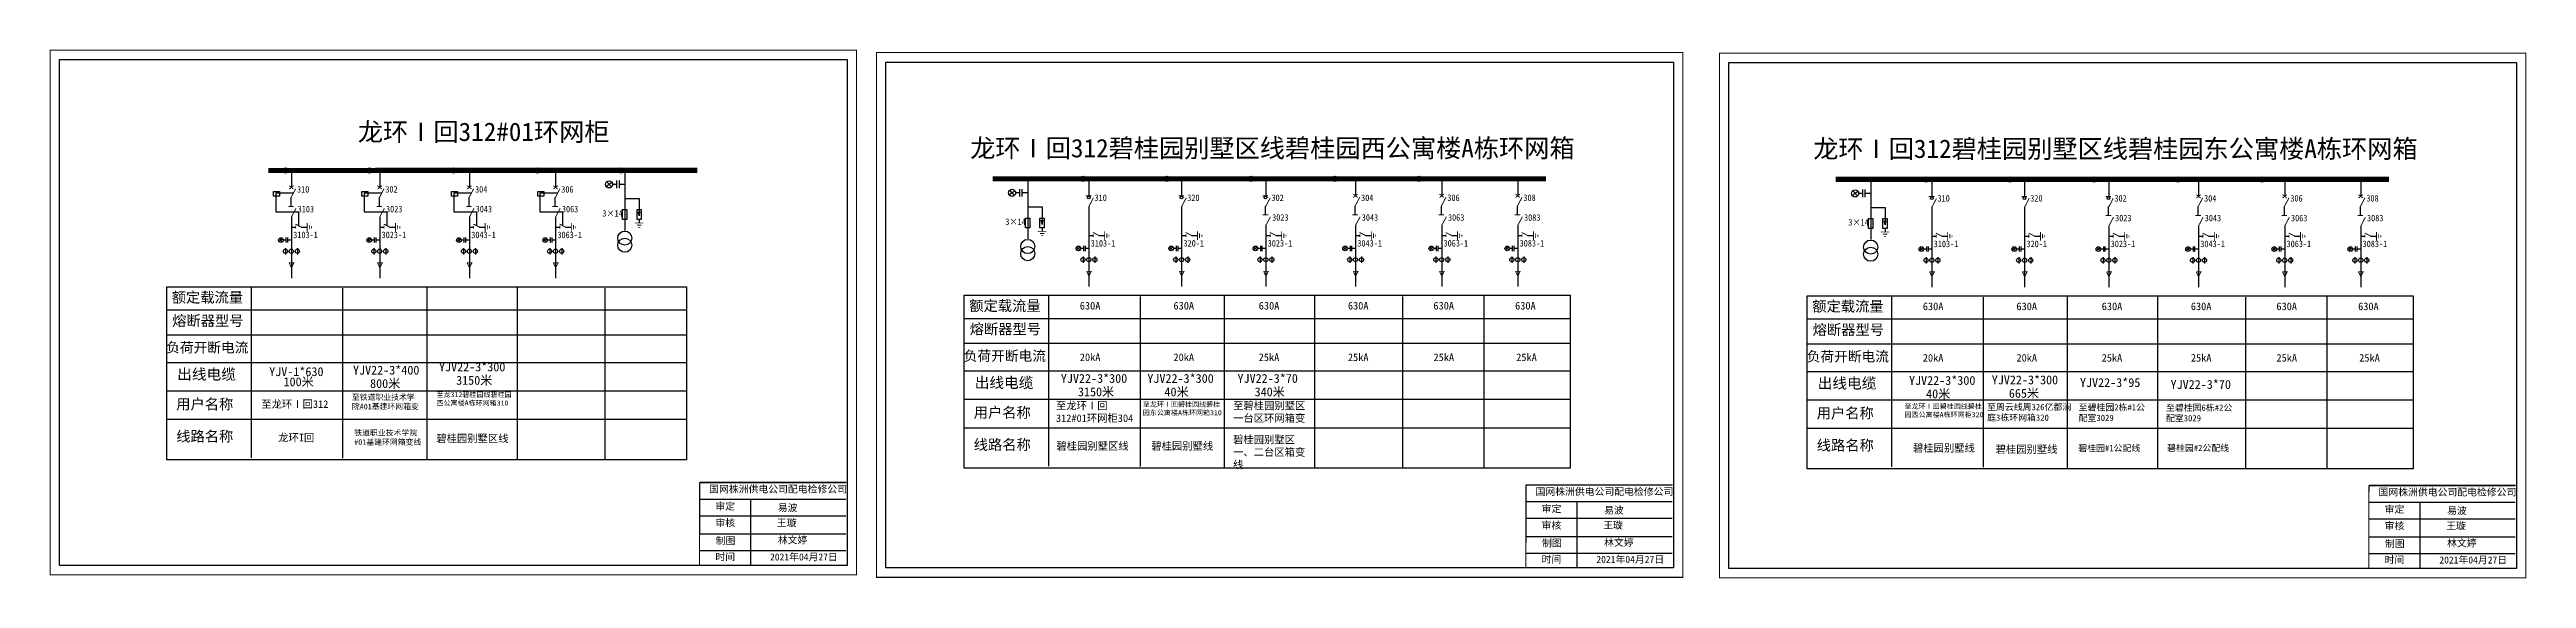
# Model space of a CAD drawing. Header units: millimetres. Extents: x 1133 to 1718, y 1533 to 1657.
import ezdxf

# ---------------------------------------------------------------- set-up
doc = ezdxf.new("R2010")
doc.units = ezdxf.units.MM
doc.linetypes.add('CENTER', pattern=[50.8, 31.75, -6.35, 6.35, -6.35])
doc.layers.add('1', color=7, linetype='Continuous')
doc.layers.add('2', color=7, linetype='Continuous')
doc.styles.add('HZ', font='simkai_0.ttf')
doc.styles.add('STYLE1', font='txt.shx', dxfattribs={"height": 2.6})
doc.styles.add('字体', font='simkai_0.ttf', dxfattribs={"height": 2.5})
doc.styles.add('道路名', font='simhei.ttf', dxfattribs={"width": 0.8})

msp = doc.modelspace()

# ---------------------------------------------------------------- texts
at = {"color": 0, "linetype": 'Continuous', "style": '道路名', "width": 0.8}
for s, p in [('310', (1191.7, 1623.7)), ('3103', (1191.85, 1619.04)), ('302', (1212.55, 1623.7)), ('3023', (1212.71, 1619.04)), ('304', (1233.72, 1623.7)), ('3043', (1233.87, 1619.04)), ('306', (1254.07, 1623.7)), ('3063', (1254.22, 1619.04)), ('3×14', (1263.77, 1618.04)), ('310', (1379.94, 1621.72)), ('320', (1401.83, 1621.72)), ('302', (1421.72, 1621.72)), ('304', (1442.88, 1621.72)), ('306', (1463.23, 1621.72)), ('308', (1481.18, 1621.72)), ('310', (1578.92, 1621.58)), ('320', (1600.81, 1621.58)), ('302', (1620.69, 1621.58)), ('304', (1641.86, 1621.58)), ('306', (1662.21, 1621.58)), ('308', (1680.15, 1621.58)), ('3103-1', (1190.8, 1612.94)), ('3023-1', (1211.66, 1612.94)), ('3043-1', (1232.82, 1612.94)), ('3063-1', (1253.17, 1612.94)), ('3×14', (1358.89, 1616.05)), ('3023', (1421.87, 1617.05)), ('3043', (1443.03, 1617.05)), ('3063', (1463.38, 1617.05)), ('3083', (1481.33, 1617.05)), ('3×14', (1557.87, 1615.91)), ('3023', (1620.85, 1616.92)), ('3043', (1642.01, 1616.92)), ('3063', (1662.36, 1616.92)), ('3083', (1680.31, 1616.92)), ('3103-1', (1379.05, 1610.96)), ('320-1', (1400.94, 1610.96)), ('3023-1', (1420.82, 1610.96)), ('3043-1', (1441.98, 1610.96)), ('3063-1', (1462.33, 1610.96)), ('3083-1', (1480.28, 1610.96)), ('3103-1', (1578.03, 1610.82)), ('320-1', (1599.92, 1610.82)), ('3023-1', (1619.8, 1610.82)), ('3043-1', (1640.96, 1610.82)), ('3063-1', (1661.31, 1610.82)), ('3083-1', (1679.26, 1610.82))]:
    msp.add_text(s, height=1.543, dxfattribs=at).set_placement(p)
at = {"color": 0, "char_height": 4.3592, "width": 631.2036, "attachment_point": 1}
for s, insert in [('{\\fSimSun|b0|i0|c134|p54;龙环Ⅰ回312#01环网柜}', (1206.05, 1640.24)), ('{\\fSimSun|b0|i0|c134|p2;龙环Ⅰ回312碧桂园别墅区线碧桂园西公寓楼A栋环网箱}', (1350.59, 1636.38)), ('{\\fSimSun|b0|i0|c134|p2;龙环Ⅰ回312碧桂园别墅区线碧桂园东公寓楼A栋环网箱}', (1549.57, 1636.24))]:
    msp.add_mtext(s, dxfattribs=dict(at, insert=insert))
at = {"linetype": 'Continuous', "attachment_point": 1}
for s, insert, char_height, width, style in [('{\\fSimSun|b0|i0|c134|p2;额定载流量}', (1162.12, 1600.19), 2.4705, 19.0226, 'HZ'), ('{\\fSimSun|b0|i0|c134|p2;额定载流量}', (1350.37, 1598.21), 2.4705, 19.0226, 'HZ'), ('{\\fSimSun|b0|i0|c134|p6;630A}', (1376.47, 1597.87), 1.7858, 20.3223, 'STYLE1'), ('{\\fSimSun|b0|i0|c134|p6;630A}', (1398.57, 1597.87), 1.7858, 20.3223, 'STYLE1'), ('{\\fSimSun|b0|i0|c134|p6;630A}', (1418.7, 1597.87), 1.7858, 20.3223, 'STYLE1'), ('{\\fSimSun|b0|i0|c134|p6;630A}', (1439.75, 1597.87), 1.7858, 20.3223, 'STYLE1'), ('{\\fSimSun|b0|i0|c134|p6;630A}', (1459.93, 1597.87), 1.7858, 20.3223, 'STYLE1'), ('{\\fSimSun|b0|i0|c134|p6;630A}', (1479.22, 1597.87), 1.7858, 20.3223, 'STYLE1'), ('{\\fSimSun|b0|i0|c134|p2;额定载流量}', (1549.35, 1598.07), 2.4705, 19.0226, 'HZ'), ('{\\fSimSun|b0|i0|c134|p6;630A}', (1575.45, 1597.73), 1.7858, 20.3223, 'STYLE1'), ('{\\fSimSun|b0|i0|c134|p6;630A}', (1597.55, 1597.73), 1.7858, 20.3223, 'STYLE1'), ('{\\fSimSun|b0|i0|c134|p6;630A}', (1617.68, 1597.73), 1.7858, 20.3223, 'STYLE1'), ('{\\fSimSun|b0|i0|c134|p6;630A}', (1638.72, 1597.73), 1.7858, 20.3223, 'STYLE1'), ('{\\fSimSun|b0|i0|c134|p6;630A}', (1658.91, 1597.73), 1.7858, 20.3223, 'STYLE1'), ('{\\fSimSun|b0|i0|c134|p6;630A}', (1678.2, 1597.73), 1.7858, 20.3223, 'STYLE1'), ('{\\fSimSun|b0|i0|c134|p2;熔断器型号}', (1162.22, 1594.68), 2.4705, 19.7301, 'HZ'), ('{\\fSimSun|b0|i0|c134|p2;熔断器型号}', (1350.47, 1592.7), 2.4705, 19.7301, 'HZ'), ('{\\fSimSun|b0|i0|c134|p2;熔断器型号}', (1549.45, 1592.56), 2.4705, 19.7301, 'HZ'), ('{\\fSimSun|b0|i0|c134|p2;\\H0.96x;负荷开断电流}', (1160.82, 1588.31), 2.4705, 22.5905, 'HZ'), ('{\\fSimSun|b0|i0|c134|p2;\\H0.96x;负荷开断电流}', (1349.07, 1586.33), 2.4705, 22.5905, 'HZ'), ('{\\fSimSun|b0|i0|c134|p6;20kA}', (1376.47, 1585.7), 1.7858, 20.3223, 'STYLE1'), ('{\\fSimSun|b0|i0|c134|p6;20kA}', (1398.58, 1585.7), 1.7858, 20.3223, 'STYLE1'), ('{\\fSimSun|b0|i0|c134|p6;25kA}', (1418.69, 1585.7), 1.7858, 20.3223, 'STYLE1'), ('{\\fSimSun|b0|i0|c134|p6;25kA}', (1439.75, 1585.7), 1.7858, 20.3223, 'STYLE1'), ('{\\fSimSun|b0|i0|c134|p6;25kA}', (1459.96, 1585.7), 1.7858, 20.3223, 'STYLE1'), ('{\\fSimSun|b0|i0|c134|p6;25kA}', (1479.48, 1585.7), 1.7858, 20.3223, 'STYLE1'), ('{\\fSimSun|b0|i0|c134|p2;\\H0.96x;负荷开断电流}', (1548.04, 1586.19), 2.4705, 22.5905, 'HZ'), ('{\\fSimSun|b0|i0|c134|p6;20kA}', (1575.45, 1585.57), 1.7858, 20.3223, 'STYLE1'), ('{\\fSimSun|b0|i0|c134|p6;20kA}', (1597.56, 1585.57), 1.7858, 20.3223, 'STYLE1'), ('{\\fSimSun|b0|i0|c134|p6;25kA}', (1617.67, 1585.57), 1.7858, 20.3223, 'STYLE1'), ('{\\fSimSun|b0|i0|c134|p6;25kA}', (1638.73, 1585.57), 1.7858, 20.3223, 'STYLE1'), ('{\\fSimSun|b0|i0|c134|p6;25kA}', (1658.93, 1585.57), 1.7858, 20.3223, 'STYLE1'), ('{\\fSimSun|b0|i0|c134|p6;25kA}', (1678.46, 1585.57), 1.7858, 20.3223, 'STYLE1'), ('{\\fSimSun|b0|i0|c134|p2;出线电缆}', (1163.42, 1582.07), 2.5386, 17.3066, 'HZ'), ('{\\fSimSun|b0|i0|c134|p2;YJV-1*630}', (1185.13, 1582.46), 2.0946, 16.8424, 'STYLE1'), ('{\\fSimSun|b0|i0|c134|p2;100米}', (1188.51, 1580.06), 2.0946, 16.8424, 'STYLE1'), ('{\\fSimSun|b0|i0|c134|p2;YJV22-3*400}', (1204.91, 1582.82), 2.0946, 16.8424, 'STYLE1'), ('{\\fSimSun|b0|i0|c134|p2;800米}', (1208.94, 1579.65), 2.0946, 16.8424, 'STYLE1'), ('{\\fSimSun|b0|i0|c134|p2;YJV22-3*300}', (1225.21, 1583.58), 2.0946, 16.8424, 'STYLE1'), ('{\\fSimSun|b0|i0|c134|p2;3150米}', (1229.25, 1580.41), 2.0946, 16.8424, 'STYLE1'), ('{\\fSimSun|b0|i0|c134|p2;出线电缆}', (1351.66, 1580.09), 2.5386, 17.3066, 'HZ'), ('{\\fSimSun|b0|i0|c134|p2;YJV22-3*300}', (1371.99, 1580.86), 2.0946, 16.8424, 'STYLE1'), ('{\\fSimSun|b0|i0|c134|p2;YJV22-3*300}', (1392.41, 1580.86), 2.0946, 16.8424, 'STYLE1'), ('{\\fSimSun|b0|i0|c134|p2;YJV22-3*70}', (1413.69, 1580.86), 2.0946, 16.8424, 'STYLE1'), ('{\\fSimSun|b0|i0|c134|p2;出线电缆}', (1550.64, 1579.95), 2.5386, 17.3066, 'HZ'), ('{\\fSimSun|b0|i0|c134|p2;YJV22-3*300}', (1572.19, 1580.39), 2.0946, 16.8424, 'STYLE1'), ('{\\fSimSun|b0|i0|c134|p2;YJV22-3*300}', (1591.72, 1580.51), 2.0946, 16.8424, 'STYLE1'), ('{\\fSimSun|b0|i0|c134|p2;YJV22-3*95}', (1612.55, 1579.88), 2.0946, 16.8424, 'STYLE1'), ('{\\fSimSun|b0|i0|c134|p2;YJV22-3*70}', (1633.93, 1579.44), 2.0946, 16.8424, 'STYLE1'), ('{\\fSimSun|b0|i0|c134|p2;用户名称}', (1163.18, 1574.97), 2.4705, 16.8424, 'HZ'), ('{\\fSimSun|b0|i0|c134|p2;至\\fSimSun|b0|i0|c134|p6;龙环Ⅰ回312}', (1183.27, 1574.63), 1.7858, 20.3223, 'STYLE1'), ('{\\fSimSun|b0|i0|c134|p6;至铁道职业技术学院#01基建环网箱变}', (1204.64, 1576.05), 1.3246, 15.9032, 'STYLE1'), ('{\\fSimSun|b0|i0|c134|p2;至龙312\\C0;碧桂园线\\C256;碧桂园西\\C0;公寓楼A栋\\C256;环网箱310}', (1224.62, 1576.59), 1.1859, 18.2867, 'STYLE1'), ('{\\fSimSun|b0|i0|c134|p2;用户名称}', (1351.42, 1572.99), 2.4705, 16.8424, 'HZ'), ('{\\fSimSun|b0|i0|c134|p2;至\\fSimSun|b0|i0|c134|p6;龙环Ⅰ回312#01环网柜304}', (1370.84, 1574.29), 1.7858, 19.023, 'STYLE1'), ('{\\fSimSun|b0|i0|c134|p2;3150米}', (1376.03, 1577.69), 2.0946, 16.8424, 'STYLE1'), ('{\\fSimSun|b0|i0|c134|p2;至龙环Ⅰ回\\C0;碧桂园线\\C256;碧桂园东\\C0;公寓楼A栋\\C256;环网箱310}', (1391.34, 1574.29), 1.1859, 19.4009, 'STYLE1'), ('{\\fSimSun|b0|i0|c134|p2;40米}', (1396.45, 1577.69), 2.0946, 16.8424, 'STYLE1'), ('{\\fSimSun|b0|i0|c134|p2;至\\fSimSun|b0|i0|c134|p6;碧桂园别墅区一台区环网箱变}', (1412.64, 1574.29), 1.7858, 19.023, 'STYLE1'), ('{\\fSimSun|b0|i0|c134|p2;340米}', (1417.73, 1577.69), 2.0946, 16.8424, 'STYLE1'), ('{\\fSimSun|b0|i0|c134|p2;用户名称}', (1550.4, 1572.85), 2.4705, 16.8424, 'HZ'), ('{\\fSimSun|b0|i0|c134|p2;至龙环Ⅰ回\\C0;碧桂园线\\C256;碧桂园西\\C0;公寓楼A栋\\C256;环网柜320}', (1571.12, 1573.82), 1.1859, 19.023, 'STYLE1'), ('{\\fSimSun|b0|i0|c134|p2;40米}', (1576.23, 1577.22), 2.0946, 16.8424, 'STYLE1'), ('{\\fSimSun|b0|i0|c134|p2;\\C0;至周云线周326亿都澜庭3栋环网箱320}', (1590.62, 1573.81), 1.5, 20.3223, 'STYLE1'), ('{\\fSimSun|b0|i0|c134|p2;665米}', (1595.76, 1577.34), 2.0946, 16.8424, 'STYLE1'), ('{\\fSimSun|b0|i0|c134|p2;\\C0;至碧桂园2栋#1公配室3029}', (1612.23, 1573.74), 1.5, 16.897, 'STYLE1'), ('{\\fSimSun|b0|i0|c134|p2;\\C0;至碧桂园6栋#2公配室3029}', (1632.84, 1573.66), 1.5, 16.897, 'STYLE1'), ('{\\fSimSun|b0|i0|c134|p2;线路名称}', (1163.18, 1567.38), 2.4705, 16.8424, 'HZ'), ('{\\fSimSun|b0|i0|c134|p6;龙环I回}', (1187.25, 1566.73), 1.7858, 20.3223, 'STYLE1'), ('{\\fSimSun|b0|i0|c134|p6;铁道职业技术学院#01基建环网箱变线}', (1205.21, 1567.66), 1.3246, 15.9032, 'STYLE1'), ('{\\fSimSun|b0|i0|c134|p6;碧桂园别墅区线}', (1224.57, 1566.53), 1.7858, 20.3223, 'STYLE1'), ('{\\fSimSun|b0|i0|c134|p2;线路名称}', (1351.42, 1565.4), 2.4705, 16.8424, 'HZ'), ('{\\fSimSun|b0|i0|c134|p6;碧桂园别墅区线}', (1370.94, 1564.75), 1.7858, 20.3223, 'STYLE1'), ('{\\fSimSun|b0|i0|c134|p6;碧桂园别墅线}', (1393.34, 1564.75), 1.7858, 20.3223, 'STYLE1'), ('{\\fSimSun|b0|i0|c134|p6;碧桂园别墅区一、二台区箱变线}', (1412.64, 1566.27), 1.7858, 19.023, 'STYLE1'), ('{\\fSimSun|b0|i0|c134|p2;线路名称}', (1550.4, 1565.26), 2.4705, 16.8424, 'HZ'), ('{\\fSimSun|b0|i0|c134|p6;碧桂园别墅线}', (1573.12, 1564.28), 1.7858, 20.3223, 'STYLE1'), ('{\\fSimSun|b0|i0|c134|p6;碧桂园别墅线}', (1592.63, 1563.98), 1.7858, 20.3223, 'STYLE1'), ('{\\fSimSun|b0|i0|c134|p2;\\C0;碧桂园#1公配线}', (1612.15, 1564.1), 1.5, 16.897, 'STYLE1'), ('{\\fSimSun|b0|i0|c134|p2;\\C0;碧桂园#2公配线}', (1633.11, 1564.14), 1.5, 16.897, 'STYLE1')]:
    msp.add_mtext(s, dxfattribs=dict(at, insert=insert, char_height=char_height, width=width, style=style))
at = {"color": 7, "linetype": 'Continuous', "true_color": 0xffffff, "char_height": 1.6602, "attachment_point": 1, "style": '字体'}
for s, insert, width in [('国网株洲供电公司配电检修公司', (1288.98, 1554.5), 82.0179), ('国网株洲供电公司配电检修公司', (1484.03, 1553.92), 82.0179), ('国网株洲供电公司配电检修公司', (1683.01, 1553.79), 82.0179), ('2021年04月27日', (1303.34, 1538.47), 15.8703), ('2021年04月27日', (1498.39, 1537.9), 15.8703), ('2021年04月27日', (1697.37, 1537.76), 15.8703)]:
    msp.add_mtext(s, dxfattribs=dict(at, insert=insert, width=width))
at = {"color": 0, "linetype": 'Continuous', "width": 12.9834, "attachment_point": 1, "style": '字体'}
for s, insert, char_height in [('\\f\uffbfﾬￌﾣﾤ_GB2312|b0|i0|c134|p49;审定', (1290.44, 1550.45), 1.6602), ('易波', (1305.18, 1550.1), 1.66), ('\\f\uffbfﾬￌﾣﾤ_GB2312|b0|i0|c134|p49;审定', (1485.48, 1549.87), 1.6602), ('易波', (1500.22, 1549.52), 1.66), ('\\f\uffbfﾬￌﾣﾤ_GB2312|b0|i0|c134|p49;审定', (1684.46, 1549.73), 1.6602), ('易波', (1699.2, 1549.39), 1.66), ('\\f\uffbfﾬￌﾣﾤ_GB2312|b0|i0|c134|p49;审核', (1290.44, 1546.54), 1.6602), ('王璇', (1304.96, 1546.56), 1.66), ('\\f\uffbfﾬￌﾣﾤ_GB2312|b0|i0|c134|p49;审核', (1485.48, 1545.96), 1.6602), ('王璇', (1500.01, 1545.99), 1.66), ('\\f\uffbfﾬￌﾣﾤ_GB2312|b0|i0|c134|p49;审核', (1684.46, 1545.82), 1.6602), ('王璇', (1698.99, 1545.85), 1.66), ('\\f\uffbfﾬￌﾣﾤ_GB2312|b0|i0|c134|p49;制图', (1290.52, 1542.32), 1.6602), ('\\f\uffbfﾬￌﾣﾤ_GB2312|b0|i0|c134|p49;时间', (1290.44, 1538.51), 1.6602), ('林文婷', (1305.18, 1542.47), 1.66), ('\\f\uffbfﾬￌﾣﾤ_GB2312|b0|i0|c134|p49;制图', (1485.57, 1541.74), 1.6602), ('\\f\uffbfﾬￌﾣﾤ_GB2312|b0|i0|c134|p49;时间', (1485.48, 1537.93), 1.6602), ('林文婷', (1500.22, 1541.89), 1.66), ('\\f\uffbfﾬￌﾣﾤ_GB2312|b0|i0|c134|p49;制图', (1684.55, 1541.6), 1.6602), ('\\f\uffbfﾬￌﾣﾤ_GB2312|b0|i0|c134|p49;时间', (1684.46, 1537.8), 1.6602), ('林文婷', (1699.2, 1541.75), 1.66)]:
    msp.add_mtext(s, dxfattribs=dict(at, insert=insert, char_height=char_height))

# ---------------------------------------------------------------- linework, layer by layer
at = {"color": 0}
for p, q in [((1190.36, 1628.38), (1190.36, 1624.93)), ((1211.22, 1628.38), (1211.22, 1624.93)), ((1232.38, 1628.38), (1232.38, 1624.93)), ((1252.73, 1628.38), (1252.73, 1624.93)), ((1378.61, 1626.4), (1378.61, 1622.95)), ((1400.5, 1626.4), (1400.5, 1622.95)), ((1420.38, 1626.4), (1420.38, 1622.95)), ((1441.54, 1626.4), (1441.54, 1622.95)), ((1461.89, 1626.4), (1461.89, 1622.95)), ((1479.84, 1626.4), (1479.84, 1622.95)), ((1577.59, 1626.26), (1577.59, 1622.81)), ((1599.48, 1626.26), (1599.48, 1622.81)), ((1619.36, 1626.26), (1619.36, 1622.81)), ((1640.52, 1626.26), (1640.52, 1622.81)), ((1660.87, 1626.26), (1660.87, 1622.81)), ((1678.82, 1626.26), (1678.82, 1622.81)), ((1378.61, 1620.45), (1378.61, 1605.17)), ((1400.5, 1620.45), (1400.5, 1605.17)), ((1577.59, 1620.32), (1577.59, 1605.03)), ((1599.48, 1620.32), (1599.48, 1605.03)), ((1190.36, 1617.92), (1190.36, 1607.16)), ((1190.36, 1615.52), (1191.37, 1615.52)), ((1192.69, 1615.55), (1194.07, 1615.55)), ((1211.22, 1617.92), (1211.22, 1607.16)), ((1211.22, 1615.52), (1212.23, 1615.52)), ((1213.55, 1615.55), (1214.93, 1615.55)), ((1232.38, 1617.92), (1232.38, 1607.16)), ((1232.38, 1615.52), (1233.39, 1615.52)), ((1234.71, 1615.55), (1236.09, 1615.55)), ((1252.73, 1617.92), (1252.73, 1607.16)), ((1252.73, 1615.52), (1253.74, 1615.52)), ((1255.06, 1615.55), (1256.44, 1615.55)), ((1420.38, 1615.94), (1420.38, 1605.17)), ((1441.54, 1615.94), (1441.54, 1605.17)), ((1461.89, 1615.94), (1461.89, 1605.17)), ((1479.84, 1615.94), (1479.84, 1605.17)), ((1619.36, 1615.8), (1619.36, 1605.03)), ((1640.52, 1615.8), (1640.52, 1605.03)), ((1660.87, 1615.8), (1660.87, 1605.03)), ((1678.82, 1615.8), (1678.82, 1605.03)), ((1378.61, 1613.54), (1379.62, 1613.54)), ((1380.94, 1613.56), (1382.32, 1613.56)), ((1400.5, 1613.54), (1401.51, 1613.54)), ((1402.83, 1613.56), (1404.21, 1613.56)), ((1420.38, 1613.54), (1421.39, 1613.54)), ((1422.71, 1613.56), (1424.09, 1613.56)), ((1441.54, 1613.54), (1442.55, 1613.54)), ((1443.87, 1613.56), (1445.25, 1613.56)), ((1461.89, 1613.54), (1462.9, 1613.54)), ((1464.23, 1613.56), (1465.6, 1613.56)), ((1479.84, 1613.54), (1480.85, 1613.54)), ((1482.17, 1613.56), (1483.55, 1613.56)), ((1577.59, 1613.4), (1578.6, 1613.4)), ((1579.92, 1613.43), (1581.3, 1613.43)), ((1599.48, 1613.4), (1600.49, 1613.4)), ((1601.81, 1613.43), (1603.18, 1613.43)), ((1619.36, 1613.4), (1620.37, 1613.4)), ((1621.69, 1613.43), (1623.07, 1613.43)), ((1640.52, 1613.4), (1641.53, 1613.4)), ((1642.85, 1613.43), (1644.23, 1613.43)), ((1660.87, 1613.4), (1661.88, 1613.4)), ((1663.2, 1613.43), (1664.58, 1613.43)), ((1678.82, 1613.4), (1679.83, 1613.4)), ((1681.15, 1613.43), (1682.53, 1613.43))]:
    msp.add_line(p, q, dxfattribs=at)
at = {"color": 0, "linetype": 'CENTER'}
for p, q in [((1190.37, 1607.17), (1190.37, 1603.51)), ((1211.23, 1607.17), (1211.23, 1603.51)), ((1232.39, 1607.17), (1232.39, 1603.51)), ((1252.74, 1607.17), (1252.74, 1603.51)), ((1378.61, 1605.18), (1378.61, 1601.52)), ((1400.5, 1605.18), (1400.5, 1601.52)), ((1420.39, 1605.18), (1420.39, 1601.52)), ((1441.55, 1605.18), (1441.55, 1601.52)), ((1461.9, 1605.18), (1461.9, 1601.52)), ((1479.85, 1605.18), (1479.85, 1601.52)), ((1577.59, 1605.04), (1577.59, 1601.38)), ((1599.48, 1605.04), (1599.48, 1601.38)), ((1619.37, 1605.04), (1619.37, 1601.38)), ((1640.53, 1605.04), (1640.53, 1601.38)), ((1660.88, 1605.04), (1660.88, 1601.38)), ((1678.82, 1605.04), (1678.82, 1601.38))]:
    msp.add_line(p, q, dxfattribs=at)
at = {"color": 0, "linetype": 'Continuous'}
for p, q in [((1160.95, 1601.45), (1283.6, 1601.45)), ((1202.44, 1601.15), (1202.44, 1561.01)), ((1222.3, 1601.37), (1222.3, 1560.58)), ((1243.63, 1601.37), (1243.63, 1560.58)), ((1264.36, 1601.13), (1264.36, 1560.57)), ((1283.6, 1601.45), (1283.6, 1560.57)), ((1349.2, 1599.46), (1492.18, 1599.46)), ((1390.69, 1599.16), (1390.69, 1559.03)), ((1410.54, 1599.39), (1410.54, 1558.6)), ((1431.88, 1599.39), (1431.88, 1558.6)), ((1452.61, 1599.15), (1452.61, 1558.59)), ((1471.85, 1599.46), (1471.85, 1558.59)), ((1492.18, 1599.46), (1492.18, 1558.59)), ((1548.18, 1599.33), (1691.16, 1599.33)), ((1589.67, 1599.02), (1589.67, 1558.89)), ((1609.52, 1599.25), (1609.52, 1558.46)), ((1630.86, 1599.25), (1630.86, 1558.46)), ((1651.59, 1599.01), (1651.59, 1558.45)), ((1670.83, 1599.33), (1670.83, 1558.45)), ((1691.16, 1599.33), (1691.16, 1558.45)), ((1286.73, 1555.25), (1321.24, 1555.25)), ((1286.73, 1551.31), (1321.24, 1551.31)), ((1298.71, 1551.29), (1298.71, 1535.63)), ((1481.78, 1554.67), (1516.29, 1554.67)), ((1481.78, 1550.73), (1516.29, 1550.73)), ((1493.76, 1550.71), (1493.76, 1535.05)), ((1680.75, 1554.53), (1715.27, 1554.53)), ((1680.75, 1550.59), (1715.27, 1550.59)), ((1692.73, 1550.57), (1692.73, 1534.91)), ((1286.73, 1547.38), (1321.24, 1547.38)), ((1481.78, 1546.8), (1516.29, 1546.8)), ((1680.75, 1546.66), (1715.27, 1546.66)), ((1286.73, 1543.09), (1321.24, 1543.09)), ((1286.73, 1539.16), (1321.24, 1539.16)), ((1481.78, 1542.51), (1516.29, 1542.51)), ((1481.78, 1538.58), (1516.29, 1538.58)), ((1680.75, 1542.37), (1715.27, 1542.37)), ((1680.75, 1538.44), (1715.27, 1538.44))]:
    msp.add_line(p, q, dxfattribs=at)
at = {"linetype": 'Continuous'}
for p, q in [((1160.95, 1560.57), (1160.95, 1601.45)), ((1180.86, 1601.43), (1180.86, 1561.04)), ((1349.2, 1558.59), (1349.2, 1599.46)), ((1369.1, 1599.45), (1369.1, 1559.05)), ((1548.18, 1558.45), (1548.18, 1599.33)), ((1568.08, 1599.31), (1568.08, 1558.91)), ((1160.95, 1595.99), (1283.6, 1595.99)), ((1349.2, 1594), (1492.18, 1594)), ((1548.18, 1593.87), (1691.16, 1593.87)), ((1160.95, 1590.11), (1283.6, 1590.11)), ((1349.2, 1588.13), (1492.18, 1588.13)), ((1548.18, 1587.99), (1691.16, 1587.99)), ((1160.95, 1583.56), (1283.6, 1583.56)), ((1349.2, 1581.57), (1492.18, 1581.57)), ((1548.18, 1581.44), (1691.16, 1581.44)), ((1160.95, 1576.91), (1283.6, 1576.91)), ((1349.2, 1574.93), (1492.18, 1574.93)), ((1548.18, 1574.79), (1691.16, 1574.79)), ((1160.95, 1570.15), (1283.6, 1570.15)), ((1349.2, 1568.17), (1492.18, 1568.17)), ((1548.18, 1568.03), (1691.16, 1568.03)), ((1283.6, 1560.57), (1160.95, 1560.57)), ((1492.18, 1558.59), (1349.2, 1558.59)), ((1691.16, 1558.45), (1548.18, 1558.45))]:
    msp.add_line(p, q, dxfattribs=at)
at = {"color": 0, "linetype": 'Continuous', "const_width": 0.277}
for points in [[(1133.42, 1657.35), (1323.77, 1657.35), (1323.77, 1533.41), (1133.42, 1533.41)], [(1328.47, 1656.78), (1518.82, 1656.78), (1518.82, 1532.84), (1328.47, 1532.84)], [(1527.45, 1656.64), (1717.8, 1656.64), (1717.8, 1532.7), (1527.45, 1532.7)]]:
    msp.add_lwpolyline(points, close=True, dxfattribs=at)
at = {"color": 0, "linetype": 'Continuous'}
for points in [[(1135.66, 1655.12), (1321.53, 1655.12), (1321.53, 1535.65), (1135.66, 1535.65)], [(1330.71, 1654.54), (1516.58, 1654.54), (1516.58, 1535.08), (1330.71, 1535.08)], [(1529.68, 1654.4), (1715.56, 1654.4), (1715.56, 1534.94), (1529.68, 1534.94)]]:
    msp.add_lwpolyline(points, close=True, dxfattribs=at)
at = {"color": 0}
for points in [[(1184.95, 1628.93, 1.23, 1.23, 0), (1286.16, 1628.94, 1.23, 1.23, 0)], [(1190.87, 1625.33, 0.219, 0.219, 0), (1189.85, 1624.54, 0.219, 0.219, 0)], [(1189.85, 1625.33, 0.219, 0.219, 0), (1190.87, 1624.54, 0.219, 0.219, 0)], [(1211.73, 1625.33, 0.219, 0.219, 0), (1210.71, 1624.54, 0.219, 0.219, 0)], [(1210.71, 1625.33, 0.219, 0.219, 0), (1211.73, 1624.54, 0.219, 0.219, 0)], [(1232.89, 1625.33, 0.219, 0.219, 0), (1231.87, 1624.54, 0.219, 0.219, 0)], [(1231.87, 1625.33, 0.219, 0.219, 0), (1232.89, 1624.54, 0.219, 0.219, 0)], [(1253.24, 1625.33, 0.219, 0.219, 0), (1252.22, 1624.54, 0.219, 0.219, 0)], [(1252.22, 1625.33, 0.219, 0.219, 0), (1253.24, 1624.54, 0.219, 0.219, 0)], [(1355.89, 1626.95, 1.23, 1.23, 0), (1486.49, 1626.96, 1.23, 1.23, 0)], [(1554.87, 1626.81, 1.23, 1.23, 0), (1685.47, 1626.82, 1.23, 1.23, 0)], [(1189.64, 1620.43, 0.219, 0.219, 0), (1190.93, 1620.43, 0.219, 0.219, 0)], [(1190.28, 1622.51, 0.219, 0.219, 0), (1191.38, 1624.59, 0.219, 0.219, 0)], [(1190.36, 1617.92, 0.219, 0.219, 0), (1191.46, 1620, 0.219, 0.219, 0)], [(1210.49, 1620.43, 0.219, 0.219, 0), (1211.79, 1620.43, 0.219, 0.219, 0)], [(1211.14, 1622.51, 0.219, 0.219, 0), (1212.23, 1624.59, 0.219, 0.219, 0)], [(1211.22, 1617.92, 0.219, 0.219, 0), (1212.32, 1620, 0.219, 0.219, 0)], [(1231.65, 1620.43, 0.219, 0.219, 0), (1232.95, 1620.43, 0.219, 0.219, 0)], [(1232.3, 1622.51, 0.219, 0.219, 0), (1233.4, 1624.59, 0.219, 0.219, 0)], [(1232.38, 1617.92, 0.219, 0.219, 0), (1233.48, 1620, 0.219, 0.219, 0)], [(1252, 1620.43, 0.219, 0.219, 0), (1253.3, 1620.43, 0.219, 0.219, 0)], [(1252.65, 1622.51, 0.219, 0.219, 0), (1253.75, 1624.59, 0.219, 0.219, 0)], [(1252.73, 1617.92, 0.219, 0.219, 0), (1253.83, 1620, 0.219, 0.219, 0)], [(1377.88, 1622.91, 0.219, 0.219, 0), (1379.17, 1622.91, 0.219, 0.219, 0)], [(1378.61, 1620.4, 0.219, 0.219, 0), (1379.7, 1622.48, 0.219, 0.219, 0)], [(1399.77, 1622.91, 0.219, 0.219, 0), (1401.06, 1622.91, 0.219, 0.219, 0)], [(1400.5, 1620.4, 0.219, 0.219, 0), (1401.59, 1622.48, 0.219, 0.219, 0)], [(1419.6, 1622.91, 0.219, 0.219, 0), (1420.9, 1622.91, 0.219, 0.219, 0)], [(1420.33, 1620.4, 0.219, 0.219, 0), (1421.43, 1622.48, 0.219, 0.219, 0)], [(1442.05, 1623.35, 0.219, 0.219, 0), (1441.03, 1622.56, 0.219, 0.219, 0)], [(1441.03, 1623.35, 0.219, 0.219, 0), (1442.05, 1622.56, 0.219, 0.219, 0)], [(1441.46, 1620.53, 0.219, 0.219, 0), (1442.56, 1622.61, 0.219, 0.219, 0)], [(1462.41, 1623.35, 0.219, 0.219, 0), (1461.38, 1622.56, 0.219, 0.219, 0)], [(1461.38, 1623.35, 0.219, 0.219, 0), (1462.41, 1622.56, 0.219, 0.219, 0)], [(1461.81, 1620.53, 0.219, 0.219, 0), (1462.91, 1622.61, 0.219, 0.219, 0)], [(1480.35, 1623.35, 0.219, 0.219, 0), (1479.33, 1622.56, 0.219, 0.219, 0)], [(1479.33, 1623.35, 0.219, 0.219, 0), (1480.35, 1622.56, 0.219, 0.219, 0)], [(1479.76, 1620.53, 0.219, 0.219, 0), (1480.86, 1622.61, 0.219, 0.219, 0)], [(1576.86, 1622.77, 0.219, 0.219, 0), (1578.15, 1622.77, 0.219, 0.219, 0)], [(1577.59, 1620.26, 0.219, 0.219, 0), (1578.68, 1622.34, 0.219, 0.219, 0)], [(1598.75, 1622.77, 0.219, 0.219, 0), (1600.04, 1622.77, 0.219, 0.219, 0)], [(1599.48, 1620.26, 0.219, 0.219, 0), (1600.57, 1622.34, 0.219, 0.219, 0)], [(1618.58, 1622.77, 0.219, 0.219, 0), (1619.87, 1622.77, 0.219, 0.219, 0)], [(1619.31, 1620.26, 0.219, 0.219, 0), (1620.4, 1622.34, 0.219, 0.219, 0)], [(1641.03, 1623.21, 0.219, 0.219, 0), (1640.01, 1622.42, 0.219, 0.219, 0)], [(1640.01, 1623.21, 0.219, 0.219, 0), (1641.03, 1622.42, 0.219, 0.219, 0)], [(1640.44, 1620.39, 0.219, 0.219, 0), (1641.54, 1622.47, 0.219, 0.219, 0)], [(1661.38, 1623.21, 0.219, 0.219, 0), (1660.36, 1622.42, 0.219, 0.219, 0)], [(1660.36, 1623.21, 0.219, 0.219, 0), (1661.38, 1622.42, 0.219, 0.219, 0)], [(1660.79, 1620.39, 0.219, 0.219, 0), (1661.89, 1622.47, 0.219, 0.219, 0)], [(1679.33, 1623.21, 0.219, 0.219, 0), (1678.31, 1622.42, 0.219, 0.219, 0)], [(1678.31, 1623.21, 0.219, 0.219, 0), (1679.33, 1622.42, 0.219, 0.219, 0)], [(1678.74, 1620.39, 0.219, 0.219, 0), (1679.83, 1622.47, 0.219, 0.219, 0)], [(1191.32, 1616.25, 0.219, 0.219, 0), (1192.78, 1615.52, 0.219, 0.219, 0)], [(1191.37, 1615.86, 0.219, 0.219, 0), (1191.37, 1615.18, 0.219, 0.219, 0)], [(1212.17, 1616.25, 0.219, 0.219, 0), (1213.64, 1615.52, 0.219, 0.219, 0)], [(1212.23, 1615.86, 0.219, 0.219, 0), (1212.23, 1615.18, 0.219, 0.219, 0)], [(1233.34, 1616.25, 0.219, 0.219, 0), (1234.8, 1615.52, 0.219, 0.219, 0)], [(1233.39, 1615.86, 0.219, 0.219, 0), (1233.39, 1615.18, 0.219, 0.219, 0)], [(1253.69, 1616.25, 0.219, 0.219, 0), (1255.15, 1615.52, 0.219, 0.219, 0)], [(1253.74, 1615.86, 0.219, 0.219, 0), (1253.74, 1615.18, 0.219, 0.219, 0)], [(1379.56, 1614.27, 0.219, 0.219, 0), (1381.03, 1613.54, 0.219, 0.219, 0)], [(1379.62, 1613.87, 0.219, 0.219, 0), (1379.62, 1613.2, 0.219, 0.219, 0)], [(1401.45, 1614.27, 0.219, 0.219, 0), (1402.91, 1613.54, 0.219, 0.219, 0)], [(1401.51, 1613.87, 0.219, 0.219, 0), (1401.51, 1613.2, 0.219, 0.219, 0)], [(1419.66, 1618.45, 0.219, 0.219, 0), (1420.95, 1618.45, 0.219, 0.219, 0)], [(1420.38, 1615.94, 0.219, 0.219, 0), (1421.48, 1618.01, 0.219, 0.219, 0)], [(1421.34, 1614.27, 0.219, 0.219, 0), (1422.8, 1613.54, 0.219, 0.219, 0)], [(1421.39, 1613.87, 0.219, 0.219, 0), (1421.39, 1613.2, 0.219, 0.219, 0)], [(1440.82, 1618.45, 0.219, 0.219, 0), (1442.11, 1618.45, 0.219, 0.219, 0)], [(1441.54, 1615.94, 0.219, 0.219, 0), (1442.64, 1618.01, 0.219, 0.219, 0)], [(1442.5, 1614.27, 0.219, 0.219, 0), (1443.96, 1613.54, 0.219, 0.219, 0)], [(1442.55, 1613.87, 0.219, 0.219, 0), (1442.55, 1613.2, 0.219, 0.219, 0)], [(1461.17, 1618.45, 0.219, 0.219, 0), (1462.46, 1618.45, 0.219, 0.219, 0)], [(1461.89, 1615.94, 0.219, 0.219, 0), (1462.99, 1618.01, 0.219, 0.219, 0)], [(1462.85, 1614.27, 0.219, 0.219, 0), (1464.31, 1613.54, 0.219, 0.219, 0)], [(1462.9, 1613.87, 0.219, 0.219, 0), (1462.9, 1613.2, 0.219, 0.219, 0)], [(1479.11, 1618.45, 0.219, 0.219, 0), (1480.41, 1618.45, 0.219, 0.219, 0)], [(1479.84, 1615.94, 0.219, 0.219, 0), (1480.94, 1618.01, 0.219, 0.219, 0)], [(1480.8, 1614.27, 0.219, 0.219, 0), (1482.26, 1613.54, 0.219, 0.219, 0)], [(1480.85, 1613.87, 0.219, 0.219, 0), (1480.85, 1613.2, 0.219, 0.219, 0)], [(1578.54, 1614.13, 0.219, 0.219, 0), (1580, 1613.4, 0.219, 0.219, 0)], [(1578.6, 1613.74, 0.219, 0.219, 0), (1578.6, 1613.06, 0.219, 0.219, 0)], [(1600.43, 1614.13, 0.219, 0.219, 0), (1601.89, 1613.4, 0.219, 0.219, 0)], [(1600.49, 1613.74, 0.219, 0.219, 0), (1600.49, 1613.06, 0.219, 0.219, 0)], [(1618.63, 1618.31, 0.219, 0.219, 0), (1619.93, 1618.31, 0.219, 0.219, 0)], [(1619.36, 1615.8, 0.219, 0.219, 0), (1620.46, 1617.88, 0.219, 0.219, 0)], [(1620.31, 1614.13, 0.219, 0.219, 0), (1621.78, 1613.4, 0.219, 0.219, 0)], [(1620.37, 1613.74, 0.219, 0.219, 0), (1620.37, 1613.06, 0.219, 0.219, 0)], [(1639.79, 1618.31, 0.219, 0.219, 0), (1641.09, 1618.31, 0.219, 0.219, 0)], [(1640.52, 1615.8, 0.219, 0.219, 0), (1641.62, 1617.88, 0.219, 0.219, 0)], [(1641.48, 1614.13, 0.219, 0.219, 0), (1642.94, 1613.4, 0.219, 0.219, 0)], [(1641.53, 1613.74, 0.219, 0.219, 0), (1641.53, 1613.06, 0.219, 0.219, 0)], [(1660.14, 1618.31, 0.219, 0.219, 0), (1661.44, 1618.31, 0.219, 0.219, 0)], [(1660.87, 1615.8, 0.219, 0.219, 0), (1661.97, 1617.88, 0.219, 0.219, 0)], [(1661.83, 1614.13, 0.219, 0.219, 0), (1663.29, 1613.4, 0.219, 0.219, 0)], [(1661.88, 1613.74, 0.219, 0.219, 0), (1661.88, 1613.06, 0.219, 0.219, 0)], [(1678.09, 1618.31, 0.219, 0.219, 0), (1679.38, 1618.31, 0.219, 0.219, 0)], [(1678.82, 1615.8, 0.219, 0.219, 0), (1679.91, 1617.88, 0.219, 0.219, 0)], [(1679.77, 1614.13, 0.219, 0.219, 0), (1681.23, 1613.4, 0.219, 0.219, 0)], [(1679.83, 1613.74, 0.219, 0.219, 0), (1679.83, 1613.06, 0.219, 0.219, 0)], [(1189.82, 1607.09, 0.219, 0.219, 0), (1190.94, 1607.09, 0.219, 0.219, 0), (1190.37, 1605.96, 0.219, 0.219, 0), (1189.84, 1607.11, 0.219, 0.219, 0)], [(1210.68, 1607.09, 0.219, 0.219, 0), (1211.8, 1607.09, 0.219, 0.219, 0), (1211.23, 1605.96, 0.219, 0.219, 0), (1210.69, 1607.11, 0.219, 0.219, 0)], [(1231.84, 1607.09, 0.219, 0.219, 0), (1232.96, 1607.09, 0.219, 0.219, 0), (1232.39, 1605.96, 0.219, 0.219, 0), (1231.86, 1607.11, 0.219, 0.219, 0)], [(1252.19, 1607.09, 0.219, 0.219, 0), (1253.31, 1607.09, 0.219, 0.219, 0), (1252.74, 1605.96, 0.219, 0.219, 0), (1252.21, 1607.11, 0.219, 0.219, 0)], [(1378.07, 1605.11, 0.219, 0.219, 0), (1379.19, 1605.11, 0.219, 0.219, 0), (1378.61, 1603.98, 0.219, 0.219, 0), (1378.08, 1605.13, 0.219, 0.219, 0)], [(1399.96, 1605.11, 0.219, 0.219, 0), (1401.07, 1605.11, 0.219, 0.219, 0), (1400.5, 1603.98, 0.219, 0.219, 0), (1399.97, 1605.13, 0.219, 0.219, 0)], [(1419.84, 1605.11, 0.219, 0.219, 0), (1420.96, 1605.11, 0.219, 0.219, 0), (1420.39, 1603.98, 0.219, 0.219, 0), (1419.86, 1605.13, 0.219, 0.219, 0)], [(1441, 1605.11, 0.219, 0.219, 0), (1442.12, 1605.11, 0.219, 0.219, 0), (1441.55, 1603.98, 0.219, 0.219, 0), (1441.02, 1605.13, 0.219, 0.219, 0)], [(1461.35, 1605.11, 0.219, 0.219, 0), (1462.47, 1605.11, 0.219, 0.219, 0), (1461.9, 1603.98, 0.219, 0.219, 0), (1461.37, 1605.13, 0.219, 0.219, 0)], [(1479.3, 1605.11, 0.219, 0.219, 0), (1480.42, 1605.11, 0.219, 0.219, 0), (1479.85, 1603.98, 0.219, 0.219, 0), (1479.32, 1605.13, 0.219, 0.219, 0)], [(1577.05, 1604.97, 0.219, 0.219, 0), (1578.16, 1604.97, 0.219, 0.219, 0), (1577.59, 1603.84, 0.219, 0.219, 0), (1577.06, 1604.99, 0.219, 0.219, 0)], [(1598.94, 1604.97, 0.219, 0.219, 0), (1600.05, 1604.97, 0.219, 0.219, 0), (1599.48, 1603.84, 0.219, 0.219, 0), (1598.95, 1604.99, 0.219, 0.219, 0)], [(1618.82, 1604.97, 0.219, 0.219, 0), (1619.94, 1604.97, 0.219, 0.219, 0), (1619.37, 1603.84, 0.219, 0.219, 0), (1618.83, 1604.99, 0.219, 0.219, 0)], [(1639.98, 1604.97, 0.219, 0.219, 0), (1641.1, 1604.97, 0.219, 0.219, 0), (1640.53, 1603.84, 0.219, 0.219, 0), (1640, 1604.99, 0.219, 0.219, 0)], [(1660.33, 1604.97, 0.219, 0.219, 0), (1661.45, 1604.97, 0.219, 0.219, 0), (1660.88, 1603.84, 0.219, 0.219, 0), (1660.35, 1604.99, 0.219, 0.219, 0)], [(1678.28, 1604.97, 0.219, 0.219, 0), (1679.4, 1604.97, 0.219, 0.219, 0), (1678.82, 1603.84, 0.219, 0.219, 0), (1678.29, 1604.99, 0.219, 0.219, 0)]]:
    msp.add_lwpolyline(points, format="xyseb", dxfattribs=at)
at = {"color": 0, "linetype": 'Continuous', "const_width": 0.277}
for points in [[(1286.73, 1555.2), (1286.71, 1535.69)], [(1286.82, 1555.27), (1321.33, 1555.27)], [(1481.78, 1554.62), (1481.76, 1535.11)], [(1481.86, 1554.69), (1516.38, 1554.69)], [(1680.75, 1554.48), (1680.73, 1534.98)], [(1680.84, 1554.55), (1715.35, 1554.55)]]:
    msp.add_lwpolyline(points, dxfattribs=at)
at = {"color": 0}
for centre, radius in [((1188.96, 1628.92), 0.611), ((1208.79, 1628.93), 0.611), ((1228.61, 1628.93), 0.611), ((1248.43, 1628.93), 0.611), ((1268.24, 1628.93), 0.611), ((1377.2, 1626.94), 0.611), ((1397.03, 1626.94), 0.611), ((1416.85, 1626.94), 0.611), ((1436.67, 1626.94), 0.611), ((1456.49, 1626.94), 0.611), ((1576.18, 1626.8), 0.611), ((1596.01, 1626.81), 0.611), ((1615.83, 1626.81), 0.611), ((1635.65, 1626.81), 0.611), ((1655.47, 1626.81), 0.611), ((1378.6, 1622.55), 0.316), ((1400.49, 1622.55), 0.316), ((1420.32, 1622.55), 0.316), ((1577.58, 1622.41), 0.316), ((1599.47, 1622.41), 0.316), ((1619.3, 1622.41), 0.316)]:
    msp.add_circle(centre, radius, dxfattribs=at)
for points in [[(1193.99, 1614.48), (1194.19, 1614.48), (1193.99, 1616.53), (1194.19, 1616.53)], [(1194.7, 1616.02), (1194.5, 1616.02), (1194.7, 1615), (1194.5, 1615)], [(1195.01, 1615.25), (1195.22, 1615.25), (1195.01, 1615.76), (1195.22, 1615.76)], [(1214.85, 1614.48), (1215.05, 1614.48), (1214.85, 1616.53), (1215.05, 1616.53)], [(1215.56, 1616.02), (1215.36, 1616.02), (1215.56, 1615), (1215.36, 1615)], [(1215.87, 1615.25), (1216.07, 1615.25), (1215.87, 1615.76), (1216.07, 1615.76)], [(1236.01, 1614.48), (1236.21, 1614.48), (1236.01, 1616.53), (1236.21, 1616.53)], [(1236.72, 1616.02), (1236.52, 1616.02), (1236.72, 1615), (1236.52, 1615)], [(1237.03, 1615.25), (1237.23, 1615.25), (1237.03, 1615.76), (1237.23, 1615.76)], [(1256.36, 1614.48), (1256.56, 1614.48), (1256.36, 1616.53), (1256.56, 1616.53)], [(1257.07, 1616.02), (1256.87, 1616.02), (1257.07, 1615), (1256.87, 1615)], [(1257.38, 1615.25), (1257.58, 1615.25), (1257.38, 1615.76), (1257.58, 1615.76)], [(1271.43, 1616.63), (1271.43, 1616.42), (1273.47, 1616.63), (1273.47, 1616.42)], [(1272.96, 1615.91), (1272.96, 1616.12), (1271.94, 1615.91), (1271.94, 1616.12)], [(1272.2, 1615.6), (1272.2, 1615.4), (1272.71, 1615.6), (1272.71, 1615.4)], [(1366.55, 1614.64), (1366.55, 1614.44), (1368.59, 1614.64), (1368.59, 1614.44)], [(1368.08, 1613.93), (1368.08, 1614.13), (1367.06, 1613.93), (1367.06, 1614.13)], [(1382.23, 1612.5), (1382.44, 1612.5), (1382.23, 1614.55), (1382.44, 1614.55)], [(1382.95, 1614.04), (1382.75, 1614.04), (1382.95, 1613.01), (1382.75, 1613.01)], [(1383.26, 1613.27), (1383.46, 1613.27), (1383.26, 1613.78), (1383.46, 1613.78)], [(1404.12, 1612.5), (1404.33, 1612.5), (1404.12, 1614.55), (1404.33, 1614.55)], [(1404.84, 1614.04), (1404.63, 1614.04), (1404.84, 1613.01), (1404.63, 1613.01)], [(1405.15, 1613.27), (1405.35, 1613.27), (1405.15, 1613.78), (1405.35, 1613.78)], [(1424.01, 1612.5), (1424.21, 1612.5), (1424.01, 1614.55), (1424.21, 1614.55)], [(1424.72, 1614.04), (1424.52, 1614.04), (1424.72, 1613.01), (1424.52, 1613.01)], [(1425.03, 1613.27), (1425.23, 1613.27), (1425.03, 1613.78), (1425.23, 1613.78)], [(1445.17, 1612.5), (1445.37, 1612.5), (1445.17, 1614.55), (1445.37, 1614.55)], [(1445.88, 1614.04), (1445.68, 1614.04), (1445.88, 1613.01), (1445.68, 1613.01)], [(1446.19, 1613.27), (1446.4, 1613.27), (1446.19, 1613.78), (1446.4, 1613.78)], [(1465.52, 1612.5), (1465.72, 1612.5), (1465.52, 1614.55), (1465.72, 1614.55)], [(1466.24, 1614.04), (1466.03, 1614.04), (1466.24, 1613.01), (1466.03, 1613.01)], [(1466.54, 1613.27), (1466.75, 1613.27), (1466.54, 1613.78), (1466.75, 1613.78)], [(1483.47, 1612.5), (1483.67, 1612.5), (1483.47, 1614.55), (1483.67, 1614.55)], [(1484.18, 1614.04), (1483.98, 1614.04), (1484.18, 1613.01), (1483.98, 1613.01)], [(1484.49, 1613.27), (1484.69, 1613.27), (1484.49, 1613.78), (1484.69, 1613.78)], [(1565.53, 1614.51), (1565.53, 1614.3), (1567.57, 1614.51), (1567.57, 1614.3)], [(1567.06, 1613.79), (1567.06, 1614), (1566.04, 1613.79), (1566.04, 1614)], [(1581.21, 1612.36), (1581.42, 1612.36), (1581.21, 1614.41), (1581.42, 1614.41)], [(1581.93, 1613.9), (1581.72, 1613.9), (1581.93, 1612.88), (1581.72, 1612.88)], [(1603.1, 1612.36), (1603.31, 1612.36), (1603.1, 1614.41), (1603.31, 1614.41)], [(1603.82, 1613.9), (1603.61, 1613.9), (1603.82, 1612.88), (1603.61, 1612.88)], [(1622.99, 1612.36), (1623.19, 1612.36), (1622.99, 1614.41), (1623.19, 1614.41)], [(1623.7, 1613.9), (1623.5, 1613.9), (1623.7, 1612.88), (1623.5, 1612.88)], [(1644.15, 1612.36), (1644.35, 1612.36), (1644.15, 1614.41), (1644.35, 1614.41)], [(1644.86, 1613.9), (1644.66, 1613.9), (1644.86, 1612.88), (1644.66, 1612.88)], [(1664.5, 1612.36), (1664.7, 1612.36), (1664.5, 1614.41), (1664.7, 1614.41)], [(1665.21, 1613.9), (1665.01, 1613.9), (1665.21, 1612.88), (1665.01, 1612.88)], [(1682.44, 1612.36), (1682.65, 1612.36), (1682.44, 1614.41), (1682.65, 1614.41)], [(1683.16, 1613.9), (1682.96, 1613.9), (1683.16, 1612.88), (1682.96, 1612.88)], [(1367.32, 1613.62), (1367.32, 1613.42), (1367.83, 1613.62), (1367.83, 1613.42)], [(1566.29, 1613.48), (1566.29, 1613.28), (1566.8, 1613.48), (1566.8, 1613.28)], [(1582.24, 1613.13), (1582.44, 1613.13), (1582.24, 1613.64), (1582.44, 1613.64)], [(1604.12, 1613.13), (1604.33, 1613.13), (1604.12, 1613.64), (1604.33, 1613.64)], [(1624.01, 1613.13), (1624.21, 1613.13), (1624.01, 1613.64), (1624.21, 1613.64)], [(1645.17, 1613.13), (1645.37, 1613.13), (1645.17, 1613.64), (1645.37, 1613.64)], [(1665.52, 1613.13), (1665.72, 1613.13), (1665.52, 1613.64), (1665.72, 1613.64)], [(1683.47, 1613.13), (1683.67, 1613.13), (1683.47, 1613.64), (1683.67, 1613.64)]]:
    msp.add_trace(points, dxfattribs=at)
at = {"layer": '1', "color": 0}
for p, q in [((1266.06, 1626.09), (1264.69, 1625.15)), ((1265.96, 1625.04), (1264.81, 1626.23)), ((1267.12, 1625.62), (1266.2, 1625.62)), ((1267.12, 1626.52), (1267.12, 1624.72)), ((1267.7, 1626.52), (1267.7, 1624.72)), ((1269.06, 1625.62), (1267.7, 1625.62)), ((1269.06, 1628.94), (1269.06, 1614.73)), ((1364.18, 1626.95), (1364.18, 1612.75)), ((1563.15, 1626.82), (1563.15, 1612.61)), ((1186.66, 1623.55), (1186.66, 1619.15)), ((1190.83, 1623.55), (1186.66, 1623.55)), ((1190.28, 1620.43), (1190.28, 1622.51)), ((1207.52, 1623.55), (1207.52, 1619.15)), ((1211.69, 1623.55), (1207.52, 1623.55)), ((1211.14, 1620.43), (1211.14, 1622.51)), ((1228.68, 1623.55), (1228.68, 1619.15)), ((1232.85, 1623.55), (1228.68, 1623.55)), ((1232.3, 1620.43), (1232.3, 1622.51)), ((1249.03, 1623.55), (1249.03, 1619.15)), ((1253.2, 1623.55), (1249.03, 1623.55)), ((1252.65, 1620.43), (1252.65, 1622.51)), ((1269.06, 1622.33), (1272.46, 1622.33)), ((1272.46, 1622.33), (1272.46, 1618.18)), ((1361.18, 1624.1), (1359.8, 1623.17)), ((1361.08, 1623.05), (1359.93, 1624.25)), ((1362.24, 1623.64), (1361.32, 1623.64)), ((1362.24, 1624.54), (1362.24, 1622.74)), ((1362.81, 1624.54), (1362.81, 1622.74)), ((1364.18, 1623.64), (1362.81, 1623.64)), ((1364.18, 1620.34), (1367.58, 1620.34)), ((1367.58, 1620.34), (1367.58, 1616.19)), ((1420.3, 1618.45), (1420.3, 1620.53)), ((1441.46, 1618.45), (1441.46, 1620.53)), ((1461.81, 1618.45), (1461.81, 1620.53)), ((1479.76, 1618.45), (1479.76, 1620.53)), ((1560.16, 1623.97), (1558.78, 1623.03)), ((1560.06, 1622.91), (1558.91, 1624.11)), ((1561.21, 1623.5), (1560.3, 1623.5)), ((1561.21, 1624.4), (1561.21, 1622.6)), ((1561.79, 1624.4), (1561.79, 1622.6)), ((1563.15, 1623.5), (1561.79, 1623.5)), ((1563.15, 1620.21), (1566.56, 1620.21)), ((1566.56, 1620.21), (1566.56, 1616.06)), ((1619.28, 1618.31), (1619.28, 1620.39)), ((1640.44, 1618.31), (1640.44, 1620.39)), ((1660.79, 1618.31), (1660.79, 1620.39)), ((1678.74, 1618.31), (1678.74, 1620.39)), ((1186.66, 1619.15), (1192.02, 1619.15)), ((1192.02, 1619.15), (1192.02, 1615.95)), ((1207.52, 1619.15), (1212.88, 1619.15)), ((1212.88, 1619.15), (1212.88, 1615.95)), ((1228.68, 1619.15), (1234.04, 1619.15)), ((1234.04, 1619.15), (1234.04, 1615.95)), ((1249.03, 1619.15), (1254.39, 1619.15)), ((1254.39, 1619.15), (1254.39, 1615.95)), ((1272.46, 1618.18), (1272.24, 1619.18)), ((1272.45, 1617.33), (1272.45, 1616.63)), ((1272.46, 1618.18), (1272.68, 1619.18)), ((1367.58, 1616.19), (1367.36, 1617.19)), ((1367.57, 1615.35), (1367.57, 1614.64)), ((1367.58, 1616.19), (1367.8, 1617.19)), ((1566.56, 1616.06), (1566.34, 1617.06)), ((1566.55, 1615.21), (1566.55, 1614.51)), ((1566.56, 1616.06), (1566.78, 1617.06)), ((1188.36, 1612.79), (1187.45, 1612.17)), ((1188.3, 1612.09), (1187.53, 1612.89)), ((1189.07, 1612.48), (1188.46, 1612.48)), ((1188.99, 1610.6), (1188.99, 1609.1)), ((1189.07, 1613.08), (1189.07, 1611.88)), ((1189.45, 1613.08), (1189.45, 1611.88)), ((1190.36, 1612.48), (1189.45, 1612.48)), ((1191.8, 1610.6), (1191.8, 1609.1)), ((1209.22, 1612.79), (1208.3, 1612.17)), ((1209.15, 1612.09), (1208.39, 1612.89)), ((1209.93, 1612.48), (1209.32, 1612.48)), ((1209.85, 1610.6), (1209.85, 1609.1)), ((1209.93, 1613.08), (1209.93, 1611.88)), ((1210.31, 1613.08), (1210.31, 1611.88)), ((1211.22, 1612.48), (1210.31, 1612.48)), ((1212.66, 1610.6), (1212.66, 1609.1)), ((1230.38, 1612.79), (1229.47, 1612.17)), ((1230.32, 1612.09), (1229.55, 1612.89)), ((1231.09, 1612.48), (1230.48, 1612.48)), ((1231.01, 1610.6), (1231.01, 1609.1)), ((1231.09, 1613.08), (1231.09, 1611.88)), ((1231.47, 1613.08), (1231.47, 1611.88)), ((1232.38, 1612.48), (1231.47, 1612.48)), ((1233.82, 1610.6), (1233.82, 1609.1)), ((1250.73, 1612.79), (1249.82, 1612.17)), ((1250.67, 1612.09), (1249.9, 1612.89)), ((1251.44, 1612.48), (1250.83, 1612.48)), ((1251.36, 1610.6), (1251.36, 1609.1)), ((1251.44, 1613.08), (1251.44, 1611.88)), ((1251.82, 1613.08), (1251.82, 1611.88)), ((1252.73, 1612.48), (1251.82, 1612.48)), ((1254.17, 1610.6), (1254.17, 1609.1)), ((1376.61, 1610.81), (1375.69, 1610.19)), ((1376.54, 1610.11), (1375.78, 1610.91)), ((1377.31, 1610.5), (1376.71, 1610.5)), ((1377.24, 1608.61), (1377.24, 1607.12)), ((1377.31, 1611.1), (1377.31, 1609.9)), ((1377.7, 1611.1), (1377.7, 1609.9)), ((1378.61, 1610.5), (1377.7, 1610.5)), ((1380.05, 1608.61), (1380.05, 1607.12)), ((1398.5, 1610.81), (1397.58, 1610.19)), ((1398.43, 1610.11), (1397.67, 1610.91)), ((1399.2, 1610.5), (1398.59, 1610.5)), ((1399.12, 1608.61), (1399.12, 1607.12)), ((1399.2, 1611.1), (1399.2, 1609.9)), ((1399.59, 1611.1), (1399.59, 1609.9)), ((1400.5, 1610.5), (1399.59, 1610.5)), ((1401.94, 1608.61), (1401.94, 1607.12)), ((1418.38, 1610.81), (1417.47, 1610.19)), ((1418.32, 1610.11), (1417.55, 1610.91)), ((1419.09, 1610.5), (1418.48, 1610.5)), ((1419.01, 1608.61), (1419.01, 1607.12)), ((1419.09, 1611.1), (1419.09, 1609.9)), ((1419.47, 1611.1), (1419.47, 1609.9)), ((1420.38, 1610.5), (1419.47, 1610.5)), ((1421.82, 1608.61), (1421.82, 1607.12)), ((1439.54, 1610.81), (1438.63, 1610.19)), ((1439.48, 1610.11), (1438.71, 1610.91)), ((1440.25, 1610.5), (1439.64, 1610.5)), ((1440.17, 1608.61), (1440.17, 1607.12)), ((1440.25, 1611.1), (1440.25, 1609.9)), ((1440.63, 1611.1), (1440.63, 1609.9)), ((1441.54, 1610.5), (1440.63, 1610.5)), ((1442.98, 1608.61), (1442.98, 1607.12)), ((1459.89, 1610.81), (1458.98, 1610.19)), ((1459.83, 1610.11), (1459.06, 1610.91)), ((1460.6, 1610.5), (1459.99, 1610.5)), ((1460.52, 1608.61), (1460.52, 1607.12)), ((1460.6, 1611.1), (1460.6, 1609.9)), ((1460.99, 1611.1), (1460.99, 1609.9)), ((1461.89, 1610.5), (1460.99, 1610.5)), ((1463.33, 1608.61), (1463.33, 1607.12)), ((1477.84, 1610.81), (1476.93, 1610.19)), ((1477.78, 1610.11), (1477.01, 1610.91)), ((1478.55, 1610.5), (1477.94, 1610.5)), ((1478.47, 1608.61), (1478.47, 1607.12)), ((1478.55, 1611.1), (1478.55, 1609.9)), ((1478.93, 1611.1), (1478.93, 1609.9)), ((1479.84, 1610.5), (1478.93, 1610.5)), ((1481.28, 1608.61), (1481.28, 1607.12)), ((1575.59, 1610.67), (1574.67, 1610.05)), ((1575.52, 1609.97), (1574.76, 1610.77)), ((1576.29, 1610.36), (1575.68, 1610.36)), ((1576.21, 1608.48), (1576.21, 1606.98)), ((1576.29, 1610.96), (1576.29, 1609.76)), ((1576.68, 1610.96), (1576.68, 1609.76)), ((1577.59, 1610.36), (1576.68, 1610.36)), ((1579.03, 1608.48), (1579.03, 1606.98)), ((1597.48, 1610.67), (1596.56, 1610.05)), ((1597.41, 1609.97), (1596.64, 1610.77)), ((1598.18, 1610.36), (1597.57, 1610.36)), ((1598.1, 1608.48), (1598.1, 1606.98)), ((1598.18, 1610.96), (1598.18, 1609.76)), ((1598.57, 1610.96), (1598.57, 1609.76)), ((1599.48, 1610.36), (1598.57, 1610.36)), ((1600.91, 1608.48), (1600.91, 1606.98)), ((1617.36, 1610.67), (1616.44, 1610.05)), ((1617.29, 1609.97), (1616.53, 1610.77)), ((1618.07, 1610.36), (1617.46, 1610.36)), ((1617.99, 1608.48), (1617.99, 1606.98)), ((1618.07, 1610.96), (1618.07, 1609.76)), ((1618.45, 1610.96), (1618.45, 1609.76)), ((1619.36, 1610.36), (1618.45, 1610.36)), ((1620.8, 1608.48), (1620.8, 1606.98)), ((1638.52, 1610.67), (1637.61, 1610.05)), ((1638.46, 1609.97), (1637.69, 1610.77)), ((1639.23, 1610.36), (1638.62, 1610.36)), ((1639.15, 1608.48), (1639.15, 1606.98)), ((1639.23, 1610.96), (1639.23, 1609.76)), ((1639.61, 1610.96), (1639.61, 1609.76)), ((1640.52, 1610.36), (1639.61, 1610.36)), ((1641.96, 1608.48), (1641.96, 1606.98)), ((1658.87, 1610.67), (1657.96, 1610.05)), ((1658.81, 1609.97), (1658.04, 1610.77)), ((1659.58, 1610.36), (1658.97, 1610.36)), ((1659.5, 1608.48), (1659.5, 1606.98)), ((1659.58, 1610.96), (1659.58, 1609.76)), ((1659.96, 1610.96), (1659.96, 1609.76)), ((1660.87, 1610.36), (1659.96, 1610.36)), ((1662.31, 1608.48), (1662.31, 1606.98)), ((1676.82, 1610.67), (1675.9, 1610.05)), ((1676.75, 1609.97), (1675.99, 1610.77)), ((1677.52, 1610.36), (1676.92, 1610.36)), ((1677.45, 1608.48), (1677.45, 1606.98)), ((1677.52, 1610.96), (1677.52, 1609.76)), ((1677.91, 1610.96), (1677.91, 1609.76)), ((1678.82, 1610.36), (1677.91, 1610.36)), ((1680.26, 1608.48), (1680.26, 1606.98))]:
    msp.add_line(p, q, dxfattribs=at)
for points in [[(1186.17, 1623.96), (1187.55, 1623.96), (1187.55, 1622.83), (1186.17, 1622.83)], [(1207.03, 1623.96), (1208.41, 1623.96), (1208.41, 1622.83), (1207.03, 1622.83)], [(1228.19, 1623.96), (1229.57, 1623.96), (1229.57, 1622.83), (1228.19, 1622.83)], [(1248.54, 1623.96), (1249.92, 1623.96), (1249.92, 1622.83), (1248.54, 1622.83)]]:
    msp.add_lwpolyline(points, close=True, dxfattribs=at)
for centre, radius in [((1265.37, 1625.62), 0.83), ((1360.49, 1623.64), 0.83), ((1559.47, 1623.5), 0.83), ((1269.06, 1612.95), 1.67), ((1187.91, 1612.48), 0.553), ((1188.97, 1609.85), 0.494), ((1190.36, 1609.85), 0.494), ((1191.78, 1609.85), 0.494), ((1208.76, 1612.48), 0.553), ((1209.83, 1609.85), 0.494), ((1211.22, 1609.85), 0.494), ((1212.64, 1609.85), 0.494), ((1229.92, 1612.48), 0.553), ((1230.99, 1609.85), 0.494), ((1232.38, 1609.85), 0.494), ((1233.8, 1609.85), 0.494), ((1250.27, 1612.48), 0.553), ((1251.34, 1609.85), 0.494), ((1252.73, 1609.85), 0.494), ((1254.15, 1609.85), 0.494), ((1269.06, 1611.27), 1.67), ((1364.18, 1610.97), 1.67), ((1364.18, 1609.29), 1.67), ((1376.15, 1610.5), 0.553), ((1377.22, 1607.87), 0.494), ((1378.61, 1607.87), 0.494), ((1380.03, 1607.87), 0.494), ((1398.04, 1610.5), 0.553), ((1399.11, 1607.87), 0.494), ((1400.5, 1607.87), 0.494), ((1401.92, 1607.87), 0.494), ((1417.92, 1610.5), 0.553), ((1418.99, 1607.87), 0.494), ((1420.38, 1607.87), 0.494), ((1421.8, 1607.87), 0.494), ((1439.09, 1610.5), 0.553), ((1440.15, 1607.87), 0.494), ((1441.54, 1607.87), 0.494), ((1442.96, 1607.87), 0.494), ((1459.44, 1610.5), 0.553), ((1460.5, 1607.87), 0.494), ((1461.89, 1607.87), 0.494), ((1463.32, 1607.87), 0.494), ((1477.38, 1610.5), 0.553), ((1478.45, 1607.87), 0.494), ((1479.84, 1607.87), 0.494), ((1481.26, 1607.87), 0.494), ((1563.15, 1610.83), 1.67), ((1563.15, 1609.15), 1.67), ((1575.13, 1610.36), 0.553), ((1576.2, 1607.73), 0.494), ((1577.59, 1607.73), 0.494), ((1579.01, 1607.73), 0.494), ((1597.02, 1610.36), 0.553), ((1598.08, 1607.73), 0.494), ((1599.48, 1607.73), 0.494), ((1600.9, 1607.73), 0.494), ((1616.9, 1610.36), 0.553), ((1617.97, 1607.73), 0.494), ((1619.36, 1607.73), 0.494), ((1620.78, 1607.73), 0.494), ((1638.06, 1610.36), 0.553), ((1639.13, 1607.73), 0.494), ((1640.52, 1607.73), 0.494), ((1641.94, 1607.73), 0.494), ((1658.41, 1610.36), 0.553), ((1659.48, 1607.73), 0.494), ((1660.87, 1607.73), 0.494), ((1662.29, 1607.73), 0.494), ((1676.36, 1610.36), 0.553), ((1677.43, 1607.73), 0.494), ((1678.82, 1607.73), 0.494), ((1680.24, 1607.73), 0.494)]:
    msp.add_circle(centre, radius, dxfattribs=at)
at = {"layer": '2', "color": 0}
for points in [[(1268.54, 1619.68), (1269.54, 1619.68), (1269.54, 1617.33), (1268.54, 1617.33)], [(1271.95, 1619.68), (1272.95, 1619.68), (1272.95, 1617.33), (1271.95, 1617.33)], [(1363.66, 1617.69), (1364.66, 1617.69), (1364.66, 1615.35), (1363.66, 1615.35)], [(1367.07, 1617.69), (1368.07, 1617.69), (1368.07, 1615.35), (1367.07, 1615.35)], [(1562.64, 1617.56), (1563.64, 1617.56), (1563.64, 1615.21), (1562.64, 1615.21)], [(1566.05, 1617.56), (1567.05, 1617.56), (1567.05, 1615.21), (1566.05, 1615.21)]]:
    msp.add_lwpolyline(points, close=True, dxfattribs=at)

msp.set_redraw_order([(e.dxf.handle, doc.entitydb.next_handle()) for e in msp.query("TEXT MTEXT ATTDEF DIMENSION ARC_DIMENSION")])  # texts and dimensions are drawn at this point

doc.saveas('drawing.dxf')
